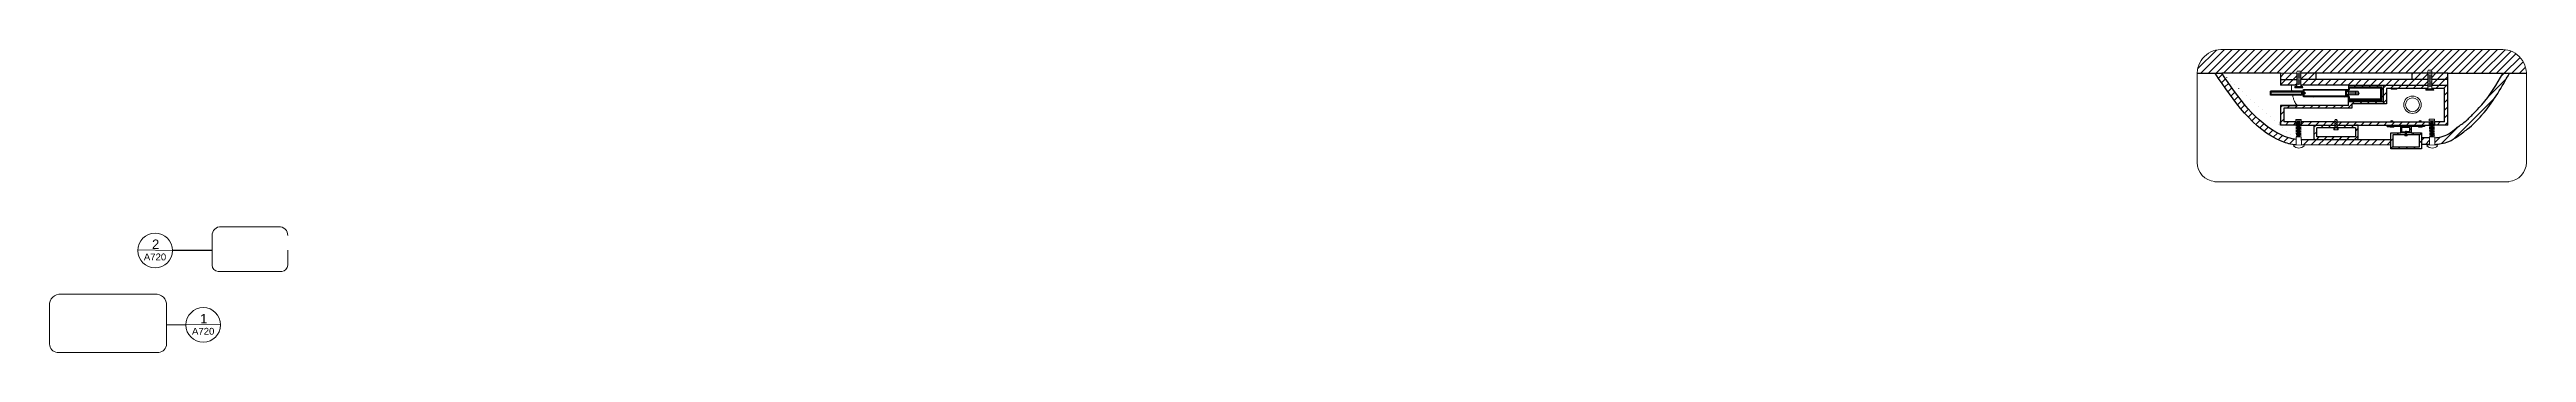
# Model space of a CAD drawing. Header units: inches. Extents: x 10 to 990, y 10 to 623.
# Drawn here: x 10.4 to 414.6, y 417.3 to 466.8 of the extents above; entities that cross this region are included whole.
import ezdxf

# ---------------------------------------------------------------- set-up
doc = ezdxf.new("R2010")
doc.units = ezdxf.units.IN
doc.header["$MEASUREMENT"] = 0
doc.layers.add('A-ELEV-MBE', color=7, linetype='Continuous', lineweight=18)
doc.styles.get("Standard").update_dxf_attribs({"font": 'arial.ttf'})

msp = doc.modelspace()

# ---------------------------------------------------------------- texts
at = {"lineweight": 13, "attachment_point": 1}
for s, width, insert, char_height in [('A720', 1.7798, (25.81, 433.49), 1.118), ('2', 4.3826, (27.15, 435.77), 1.52), ('A720', 1.7798, (33.67, 421.35), 1.118), ('1', 4.3826, (35.01, 423.63), 1.52)]:
    msp.add_mtext_dynamic_manual_height_columns(s, width=width, gutter_width=1, heights=[0], dxfattribs=dict(at, insert=insert, char_height=char_height))

# ---------------------------------------------------------------- hatches: boundary and pattern name
at = {"lineweight": 15}
h = msp.add_hatch(dxfattribs=at)
h.set_pattern_fill('ANSI31', color=256, scale=7)
h.paths.add_polyline_path([(410.29, 466.79), (382.45, 466.79), (365.15, 466.79, 0.42701), (360.85, 462.94), (364.88, 462.93), (374.44, 462.93), (377.13, 462.91), (377.13, 463.07), (377.2, 463.29), (377.46, 463.29), (377.71, 463.29), (377.79, 463.07), (377.79, 462.93), (380.28, 462.93), (395.91, 462.93), (398.48, 462.93), (398.48, 463.21), (398.56, 463.43), (398.81, 463.43), (399.07, 463.43), (399.15, 463.2), (399.14, 463.2), (399.14, 462.93), (401.75, 462.93), (414.59, 462.93, 0.4276)])
h = msp.add_hatch()
h.set_pattern_fill('ANSI31', color=256, scale=7)
h.paths.add_polyline_path([(392.48, 452.12), (377.86, 452.1), (377.87, 451.27), (392.48, 451.25)])
edge = h.paths.add_edge_path()
edge.add_spline(control_points=[(364.88, 462.92), (367.6, 458.93), (370.59, 454.53), (375.7, 452.35), (376.58, 452.2), (377, 452.13)], knot_values=[0, 0, 0, 0, 13.870186, 15.254481, 16.524463, 16.524463, 16.524463, 16.524463], degree=3, periodic=0)
edge.add_line((364.88, 462.94), (363.78, 462.94))
edge.add_spline(control_points=[(363.78, 462.94), (366.84, 458.36), (370.14, 453.44), (375.82, 451.36), (376.61, 451.28), (377.01, 451.23)], knot_values=[0, 0, 0, 0, 15.631801, 16.787576, 17.997387, 17.997387, 17.997387, 17.997387], degree=3, periodic=0)
edge.add_line((377.01, 451.23), (377, 452.13))
h.paths.add_polyline_path([(383.3, 454.04), (383.3, 454.45), (379.91, 454.46), (379.91, 452.28, 0.378574), (380.1, 452.13), (386.89, 452.13, 0.384374), (387.11, 452.42), (387.11, 454.46), (386.67, 454.46), (383.71, 454.46), (383.71, 454.04), (383.79, 454.04), (383.79, 454.04), (383.51, 454.04)])
h.paths.add_polyline_path([(380.37, 454.04), (383.21, 454.04, -0.083704), (383.25, 454.04), (386.67, 454.04), (386.67, 452.53), (380.37, 452.53)], flags=16)
h.paths.add_polyline_path([(383.32, 453.76, 0.260397), (383.7, 453.76, 0.244793), (383.79, 453.71), (383.23, 453.71, 0.244793)], flags=0)
h.paths.add_polyline_path([(376.96, 454.98), (374.99, 454.98), (374.99, 457.21), (386.08, 457.21), (386.08, 457.91), (391.74, 457.91), (391.74, 460.45), (398.43, 460.45, 0.023008), (398.48, 460.48), (398.48, 460.96), (391.27, 460.96), (391.27, 458.34), (390.81, 458.34), (385.53, 458.34), (385.53, 457.67), (374.44, 457.67), (374.44, 454.46), (376.96, 454.46)])
h.paths.add_polyline_path([(383.3, 454.98), (377.82, 454.99), (377.82, 454.46), (383.3, 454.45)])
h.paths.add_polyline_path([(398.71, 454.98), (397.42, 454.98), (397.42, 454.98), (397.07, 454.98), (392.8, 454.98), (392.8, 454.98), (392.46, 454.98), (383.71, 454.99), (383.71, 454.46), (386.67, 454.46), (398.72, 454.46)])
h.paths.add_polyline_path([(395.76, 454.24), (394.07, 454.24), (394.07, 453.17), (394.82, 453.17), (394.82, 453.34), (394.22, 453.34), (394.22, 454.09), (395.58, 454.09), (395.58, 453.34), (395.02, 453.34), (395.02, 453.17), (395.76, 453.17)])
h.paths.add_polyline_path([(397.44, 453.17), (395.76, 453.17), (395.02, 453.17), (395.02, 452.88), (397.14, 452.88), (397.14, 450.91), (392.81, 450.91), (392.81, 452.88), (394.82, 452.88), (394.82, 453.17), (394.07, 453.17), (392.48, 453.17), (392.48, 450.59), (397.44, 450.59)])
h.paths.add_polyline_path([(398.48, 461.89), (377.79, 461.89), (377.79, 460.96), (385.53, 460.96), (398.48, 460.96)])
h.paths.add_polyline_path([(380.28, 462.93), (377.79, 462.93), (377.79, 461.89), (380.28, 461.89)])
h.paths.add_polyline_path([(377.13, 462.74), (377.13, 462.74), (377.13, 462.91), (374.44, 462.93), (374.44, 461.89), (377.13, 461.89)])
h.paths.add_polyline_path([(377.13, 461.89), (374.44, 461.89), (374.44, 460.96), (377.13, 460.96)])
h.paths.add_polyline_path([(398.48, 462.93), (395.91, 462.93), (395.91, 461.89), (398.48, 461.89)])
h.paths.add_polyline_path([(401.75, 462.93), (399.14, 462.93), (399.14, 461.89), (401.75, 461.89)])
edge = h.paths.add_edge_path()
edge.add_spline(control_points=[(399.63, 451.3), (399.98, 451.34), (400.76, 451.42), (402.06, 451.75), (403.45, 452.66), (404.87, 453.73), (406.21, 454.87), (407.08, 455.83), (409.21, 458.3), (410.57, 460.71), (411.82, 462.93)], knot_values=[0, 0, 0, 0, 1.057187, 2.347674, 3.977759, 5.987831, 7.698775, 9.238036, 9.875155, 17.480935, 17.480935, 17.480935, 17.480935], degree=3, periodic=0)
edge.add_line((411.82, 462.93), (410.77, 462.93))
edge.add_spline(control_points=[(410.77, 462.93), (409.72, 461.13), (408.57, 459.14), (406.66, 457.09), (405.77, 456.15), (404.59, 454.95), (403.16, 454.06), (402.01, 453), (400.78, 452.49), (399.98, 452.43), (399.61, 452.4)], knot_values=[0, 0, 0, 0, 6.201859, 6.859646, 8.380031, 10.092139, 11.892453, 13.418287, 14.724682, 15.816092, 15.816092, 15.816092, 15.816092], degree=3, periodic=0)
edge.add_line((399.61, 452.4), (399.63, 451.3))
h.paths.add_polyline_path([(398.76, 452.17), (398.75, 452.37), (397.44, 452.37), (397.44, 451.31), (398.77, 451.31)])
h.paths.add_polyline_path([(397.97, 454.46), (391.88, 454.46), (391.88, 454.24), (392.36, 454.24), (397.97, 454.24)])
h.paths.add_polyline_path([(385.53, 460.29), (378.21, 460.29), (378.21, 459.99), (378.21, 459.75), (378.27, 459.75), (378.34, 459.75), (378.34, 460.18), (385.36, 460.18), (385.36, 460.13), (385.13, 460.13), (385.13, 459.24), (385.38, 459.24), (385.38, 459.18), (378.34, 459.18), (378.34, 459.6), (378.27, 459.6), (378.21, 459.6), (378.21, 459.06), (385.53, 459.06), (385.53, 459.39), (385.29, 459.39), (385.29, 460.01), (385.53, 460.01)], flags=17)
h.paths.add_polyline_path([(378.21, 459.99), (376.43, 459.99), (372.81, 459.99), (372.81, 459.36), (378.21, 459.36), (378.21, 459.6), (378.03, 459.6), (378.03, 459.75), (378.21, 459.75)])
h.paths.add_polyline_path([(378.15, 459.88), (378.15, 459.84), (377.96, 459.84), (377.96, 459.52), (378.15, 459.52), (378.15, 459.48), (372.94, 459.48), (372.94, 459.88)], flags=16)
h.paths.add_polyline_path([(390.99, 460.66), (385.53, 460.66), (385.53, 460.29), (385.71, 460.29), (385.71, 460.49), (390.81, 460.49), (390.81, 458.77), (385.72, 458.77), (385.72, 459.06), (385.53, 459.06), (385.53, 458.77), (385.53, 458.53), (390.99, 458.53)], flags=16)
h.paths.add_polyline_path([(391.27, 460.96), (385.53, 460.96), (385.53, 460.66), (390.99, 460.66), (390.99, 458.53), (385.53, 458.53), (385.53, 458.34), (390.81, 458.34), (391.27, 458.34)], flags=17)
h = msp.add_hatch()
h.set_pattern_fill('ANSI31', color=256, scale=7)
h.paths.add_polyline_path([(401.75, 460.98), (399.14, 460.98), (399.14, 460.48, 0.026964), (399.19, 460.45), (401.21, 460.45), (401.21, 454.98), (399.57, 454.98), (399.58, 454.46), (401.75, 454.46)])
h.paths.add_polyline_path([(401.75, 461.89), (399.14, 461.89), (399.14, 460.98), (401.75, 460.98)])

# ---------------------------------------------------------------- linework, layer by layer
at = {"lineweight": 13}
for p, q in [((365.15, 466.79), (382.45, 466.79)), ((410.29, 466.79), (382.45, 466.79)), ((360.86, 448.34), (360.86, 462.55)), ((414.58, 448.34), (414.58, 462.55)), ((414.58, 448.34), (414.58, 455.46)), ((363.72, 445.22), (382.45, 445.22)), ((411.72, 445.22), (382.45, 445.22)), ((47.83, 437.85), (38.42, 437.85)), ((24.86, 434.07), (30.48, 433.97)), ((36.97, 431.61), (36.97, 436.41)), ((49.29, 431.61), (49.29, 434.01)), ((48.32, 430.55), (37.94, 430.55)), ((10.43, 418.71), (10.43, 424.99)), ((12.32, 426.86), (19.97, 426.86)), ((27.61, 426.86), (19.97, 426.86)), ((29.51, 418.71), (29.51, 424.99)), ((29.51, 421.85), (32.66, 421.85)), ((32.72, 421.92), (38.34, 421.83)), ((11.69, 417.33), (19.97, 417.33)), ((28.24, 417.33), (19.97, 417.33))]:
    msp.add_line(p, q, dxfattribs=at)
for p, q in [((360.85, 462.94), (364.88, 462.93)), ((374.44, 462.93), (364.88, 462.93)), ((377.13, 462.91), (374.44, 462.93)), ((374.44, 462.93), (374.44, 461.89)), ((374.44, 461.89), (374.44, 460.96)), ((374.44, 461.89), (377.13, 461.89)), ((377.13, 460.96), (374.44, 460.96)), ((380.28, 462.93), (377.79, 462.93)), ((398.48, 461.89), (377.79, 461.89)), ((385.53, 460.96), (377.79, 460.96)), ((380.28, 461.89), (380.28, 462.93)), ((395.91, 462.93), (380.28, 462.93)), ((385.53, 460.96), (398.48, 460.96)), ((385.53, 460.96), (385.53, 460.01)), ((391.27, 458.34), (391.27, 460.96)), ((398.48, 462.93), (395.91, 462.93)), ((395.91, 462.93), (395.91, 461.89)), ((401.75, 462.93), (399.14, 462.93)), ((401.75, 461.89), (399.14, 461.89)), ((399.14, 460.98), (401.75, 460.98)), ((401.75, 461.89), (401.75, 462.93)), ((401.75, 462.93), (414.59, 462.93)), ((401.75, 460.96), (401.75, 461.89)), ((401.75, 454.46), (401.75, 460.96)), ((378.21, 459.99), (372.81, 459.99)), ((372.81, 459.36), (372.81, 459.99)), ((378.21, 459.36), (372.81, 459.36)), ((372.94, 459.48), (372.94, 459.88)), ((372.94, 459.88), (378.15, 459.88)), ((378.15, 459.48), (372.94, 459.48)), ((385.53, 457.67), (374.44, 457.67)), ((374.44, 457.67), (374.44, 454.46)), ((374.44, 457.67), (377.18, 457.67)), ((386.08, 457.21), (374.99, 457.21)), ((374.99, 457.21), (374.99, 454.98)), ((378.21, 459.99), (376.43, 459.99)), ((377.96, 459.52), (377.96, 459.84)), ((377.96, 459.84), (378.15, 459.84)), ((378.15, 459.52), (377.96, 459.52)), ((378.21, 459.75), (378.03, 459.75)), ((378.03, 459.75), (378.03, 459.6)), ((378.03, 459.6), (378.21, 459.6)), ((378.03, 459.6), (378.09, 459.6)), ((378.09, 459.6), (378.09, 459.75)), ((378.09, 459.75), (378.15, 459.75)), ((378.15, 459.84), (378.15, 459.88)), ((378.15, 459.75), (378.15, 459.6)), ((378.15, 459.52), (378.15, 459.48)), ((378.21, 459.06), (378.21, 460.29)), ((378.21, 460.29), (385.71, 460.29)), ((378.21, 460.29), (378.21, 459.99)), ((378.21, 459.84), (378.21, 459.75)), ((378.27, 459.75), (378.21, 459.75)), ((378.21, 459.6), (378.27, 459.6)), ((378.21, 459.48), (378.21, 459.52)), ((378.21, 459.36), (378.21, 459.48)), ((378.21, 459.06), (378.21, 459.36)), ((385.72, 459.06), (378.21, 459.06)), ((378.27, 459.6), (378.27, 459.75)), ((378.27, 459.75), (378.34, 459.75)), ((378.27, 459.6), (378.34, 459.6)), ((385.36, 460.18), (378.34, 460.18)), ((378.34, 459.18), (378.34, 460.18)), ((378.38, 459.75), (378.34, 459.75)), ((378.34, 459.6), (378.38, 459.6)), ((385.38, 459.18), (378.34, 459.18)), ((378.38, 459.6), (378.38, 459.75)), ((378.44, 459.75), (378.38, 459.75)), ((378.38, 459.6), (378.44, 459.6)), ((378.44, 459.6), (378.44, 459.75)), ((378.49, 459.75), (378.44, 459.75)), ((378.44, 459.6), (378.49, 459.6)), ((378.49, 459.6), (378.49, 459.75)), ((378.54, 459.67), (378.49, 459.75)), ((378.49, 459.6), (378.54, 459.67)), ((385.13, 459.24), (385.13, 460.13)), ((385.13, 460.13), (385.36, 460.13)), ((385.38, 459.24), (385.13, 459.24)), ((385.29, 459.39), (385.29, 460.01)), ((385.29, 460.01), (385.53, 460.01)), ((385.53, 459.39), (385.29, 459.39)), ((385.36, 460.13), (385.36, 460.18)), ((385.38, 459.18), (385.38, 459.24)), ((385.53, 459.06), (385.38, 459.06)), ((390.99, 460.66), (385.53, 460.66)), ((385.53, 457.67), (385.53, 459.39)), ((385.53, 459.39), (385.53, 458.77)), ((385.53, 459.06), (385.53, 459.39)), ((385.53, 458.34), (385.53, 459.06)), ((385.53, 458.77), (385.53, 458.53)), ((385.53, 458.53), (390.99, 458.53)), ((385.53, 457.67), (385.53, 458.34)), ((385.53, 458.34), (391.27, 458.34)), ((390.81, 460.49), (385.71, 460.49)), ((385.71, 460.29), (385.71, 460.49)), ((385.72, 458.77), (385.72, 459.06)), ((385.72, 458.77), (390.81, 458.77)), ((391.74, 457.91), (386.08, 457.91)), ((386.08, 457.91), (386.08, 457.21)), ((390.81, 458.77), (390.81, 460.49)), ((390.81, 460.49), (390.81, 460.49)), ((391.27, 458.34), (390.81, 458.34)), ((390.99, 458.53), (390.99, 460.66)), ((398.43, 460.45), (391.74, 460.45)), ((391.74, 460.45), (391.74, 457.91)), ((398.43, 460.45), (393.46, 460.45)), ((401.21, 460.45), (399.19, 460.45)), ((401.21, 454.98), (401.21, 460.45)), ((401.21, 460.45), (401.21, 460.45)), ((374.44, 454.46), (374.44, 454.98)), ((376.96, 454.46), (374.44, 454.46)), ((376.96, 454.98), (374.99, 454.98)), ((376.96, 454.98), (376.96, 454.46)), ((377.82, 454.99), (377.82, 454.46)), ((383.3, 454.98), (377.82, 454.99)), ((377.82, 454.46), (383.3, 454.45)), ((379.91, 454.46), (379.91, 452.28)), ((380.37, 452.53), (380.37, 454.04)), ((386.67, 454.04), (380.37, 454.04)), ((383.71, 454.99), (398.71, 454.98)), ((383.71, 454.46), (398.72, 454.46)), ((387.11, 454.46), (386.67, 454.46)), ((386.67, 454.04), (386.67, 452.53)), ((387.11, 452.38), (387.11, 454.46)), ((391.88, 454.24), (391.88, 454.46)), ((391.88, 454.46), (392.46, 454.46)), ((397.97, 454.24), (391.88, 454.24)), ((391.88, 454.24), (392.36, 454.24)), ((392.48, 450.59), (392.48, 453.17)), ((392.48, 453.17), (394.07, 453.17)), ((397.14, 452.88), (392.81, 452.88)), ((392.81, 452.88), (392.81, 452.88)), ((392.81, 452.88), (392.81, 450.91)), ((394.07, 453.17), (394.07, 454.24)), ((394.82, 453.17), (394.07, 453.17)), ((395.58, 454.09), (394.22, 454.09)), ((394.22, 454.09), (394.22, 453.34)), ((394.22, 453.34), (394.82, 453.34)), ((395.58, 453.34), (395.02, 453.34)), ((395.76, 453.17), (395.02, 453.17)), ((395.58, 453.34), (395.58, 454.09)), ((395.76, 453.17), (395.58, 453.17)), ((397.97, 454.24), (395.76, 454.24)), ((395.76, 454.24), (395.76, 453.17)), ((395.76, 453.17), (397.44, 453.17)), ((397.14, 450.91), (397.14, 452.88)), ((397.14, 452.88), (397.14, 452.88)), ((397.44, 453.17), (397.44, 450.59)), ((397.97, 454.24), (397.55, 454.24)), ((397.97, 454.46), (397.97, 454.24)), ((398.71, 454.98), (398.72, 454.46)), ((401.21, 454.98), (399.57, 454.98)), ((399.57, 454.98), (399.58, 454.46)), ((401.75, 454.46), (399.58, 454.46)), ((377.86, 452.1), (392.48, 452.12)), ((377.87, 451.27), (392.48, 451.25)), ((380.1, 452.13), (386.89, 452.13)), ((386.67, 452.53), (380.37, 452.53)), ((397.44, 450.59), (392.48, 450.59)), ((392.81, 450.91), (392.81, 450.91)), ((392.81, 450.91), (397.14, 450.91)), ((397.44, 450.59), (397.14, 450.59)), ((398.75, 452.37), (397.44, 452.37)), ((398.77, 451.31), (397.44, 451.31)), ((36.97, 433.99), (30.48, 433.97))]:
    msp.add_line(p, q)
at = {"lineweight": 15}
for p, q in [((376.82, 460.58), (376.82, 460.75)), ((376.82, 460.75), (378.07, 460.75)), ((377.13, 462.91), (377.13, 463.08)), ((377.13, 462.91), (377.13, 462.74)), ((378.07, 460.75), (378.07, 460.58)), ((398.48, 462.53), (398.48, 462.7)), ((398.48, 462.53), (398.48, 462.36)), ((378.1, 460.58), (376.79, 460.58)), ((376.79, 460.54), (376.79, 460.58)), ((378.1, 460.54), (376.79, 460.54)), ((378.1, 460.58), (378.1, 460.54)), ((385.76, 460.01), (385.53, 460.01)), ((385.53, 460.01), (385.53, 459.39)), ((385.53, 459.39), (385.76, 459.39)), ((385.76, 459.39), (385.76, 460.01)), ((385.76, 460.01), (386, 460.01)), ((386, 459.39), (385.76, 459.39)), ((386, 460.01), (386, 459.39)), ((386.23, 460.01), (386, 460.01)), ((386, 459.39), (386.23, 459.39)), ((386.23, 459.39), (386.23, 460.01)), ((386.46, 460.01), (386.23, 460.01)), ((386.23, 459.39), (386.46, 459.39)), ((386.46, 459.39), (386.46, 460.01)), ((386.68, 460.01), (386.46, 460.01)), ((386.46, 459.39), (386.68, 459.39)), ((386.68, 459.39), (386.68, 460.01)), ((386.91, 460.01), (386.68, 460.01)), ((386.68, 459.39), (386.91, 459.39)), ((386.91, 459.39), (386.91, 460.01)), ((387.13, 460.01), (386.91, 460.01)), ((386.91, 459.39), (387.13, 459.39)), ((387.13, 459.39), (387.13, 460.01)), ((387.31, 459.69), (387.13, 460.01)), ((387.13, 459.39), (387.13, 459.69)), ((387.31, 459.69), (387.13, 459.39)), ((392.5, 460.3), (392.5, 460.45)), ((393.46, 460.3), (392.5, 460.3)), ((393.46, 460.45), (393.46, 460.3)), ((399.46, 460.2), (398.15, 460.2)), ((398.15, 460.16), (398.15, 460.2)), ((399.46, 460.16), (398.15, 460.16)), ((398.18, 460.2), (398.18, 460.37)), ((398.18, 460.37), (399.43, 460.37)), ((399.43, 460.37), (399.43, 460.2)), ((399.46, 460.2), (399.46, 460.16)), ((376.95, 455.38), (376.95, 455.14)), ((392.36, 454.24), (392.36, 454.14)), ((392.36, 454.14), (392.94, 454.14)), ((392.63, 455.21), (392.46, 455.15)), ((392.8, 455.15), (392.46, 455.15)), ((392.46, 455.15), (392.46, 455.06)), ((392.46, 454.98), (392.46, 455.06)), ((392.46, 455.06), (392.8, 455.06)), ((392.8, 454.98), (392.46, 454.98)), ((392.8, 455.15), (392.63, 455.21)), ((392.8, 455.06), (392.8, 455.15)), ((392.8, 455.06), (392.8, 454.98)), ((392.94, 454.14), (392.94, 454.24)), ((396.96, 454.14), (396.96, 454.24)), ((397.55, 454.14), (396.96, 454.14)), ((397.24, 455.21), (397.07, 455.15)), ((397.42, 455.15), (397.07, 455.15)), ((397.07, 455.15), (397.07, 455.06)), ((397.07, 454.98), (397.07, 455.06)), ((397.07, 455.06), (397.42, 455.06)), ((397.42, 454.98), (397.07, 454.98)), ((397.42, 455.15), (397.24, 455.21)), ((397.42, 455.06), (397.42, 455.15)), ((397.42, 455.06), (397.42, 454.98)), ((397.55, 454.24), (397.55, 454.14)), ((377, 452.17), (377.01, 451.25)), ((377.86, 452), (377.87, 451.27)), ((398.76, 452.17), (398.77, 451.25)), ((398.77, 451.19), (398.77, 451.31)), ((399.62, 452), (399.63, 451.27))]:
    msp.add_line(p, q, dxfattribs=at)
msp.add_lwpolyline([(398.72, 455.41), (398.72, 455.16)], dxfattribs=at)
for centre, radius in [((395.99, 457.78), 1.42), ((396, 457.78), 1.13)]:
    msp.add_circle(centre, radius, dxfattribs=at)
at = {"lineweight": 13}
for centre in [(27.65, 433.97), (35.51, 421.83)]:
    msp.add_circle(centre, 2.83, dxfattribs=at)
for centre, radius, start, end in [((364.84, 462.81), 4, 85.6098, 183.6473), ((410.59, 462.81), 4, 356.3527, 94.3902), ((364.04, 448.39), 3.18, 180.7974, 264.1842), ((411.4, 448.39), 3.18, 275.8158, 359.2026), ((38.32, 436.5), 1.35, 85.6098, 183.6473), ((47.94, 436.5), 1.35, 356.3527, 94.3902), ((38.04, 431.62), 1.08, 180.7974, 264.1842), ((48.21, 431.62), 1.08, 275.8158, 359.2026), ((12.19, 425.1), 1.77, 85.6098, 183.6473), ((27.75, 425.1), 1.77, 356.3527, 94.3902), ((11.83, 418.73), 1.41, 180.7974, 264.1842), ((28.1, 418.73), 1.41, 275.8158, 359.2026)]:
    msp.add_arc(centre, radius, start, end, dxfattribs=at)
at = {"lineweight": 15}
for centre, radius, start, end in [((376.77, 461.38), 0.633, 275.0015, 304.6752), ((378.1, 461.24), 0.482, 230.4034, 267.348), ((398.12, 461), 0.633, 275.0015, 304.6752), ((399.45, 460.86), 0.482, 230.4034, 267.348)]:
    msp.add_arc(centre, radius, start, end, dxfattribs=at)
for centre, radius, start, end in [((380.09, 452.32), 0.186, 190.4595, 273.401), ((386.84, 452.4), 0.277, 280.1357, 355.7624)]:
    msp.add_arc(centre, radius, start, end)
for points in [[(377.01, 451.23), (375.81, 451.41), (374.72, 451.78), (363.78, 462.94)], [(377, 452.13), (375.75, 452.39), (374.47, 452.9), (364.88, 462.92)], [(399.61, 452.4), (400.69, 452.54), (401.9, 453.03), (403.12, 453.96), (404.57, 455.02), (405.81, 456.2), (406.86, 457.31), (407.3, 457.79), (410.77, 462.93)], [(399.63, 451.3), (400.68, 451.44), (401.92, 451.78), (403.33, 452.6), (404.94, 453.81), (406.23, 454.93), (407.28, 456.06), (407.69, 456.54), (411.82, 462.93)]]:
    msp.add_spline(points, degree=3)
for points in [[(376.31, 459.99), (376.3, 460.01), (376.29, 460.05), (376.28, 460.1), (376.27, 460.25), (376.26, 460.32), (376.26, 460.43), (376.26, 460.45), (376.26, 460.96)], [(377.18, 457.67), (377.1, 457.75), (376.92, 458.01), (376.75, 458.33), (376.56, 458.84), (376.43, 459.36)]]:
    msp.add_spline(points, degree=3, dxfattribs=at)
at = {"layer": 'A-ELEV-MBE', "lineweight": 15}
for p, q in [((377.2, 463.29), (377.13, 463.07)), ((377.79, 463.07), (377.13, 462.91)), ((377.13, 460.86), (377.13, 463.07)), ((377.79, 462.9), (377.13, 462.74)), ((377.79, 462.73), (377.13, 462.57)), ((377.79, 462.56), (377.13, 462.4)), ((377.79, 462.39), (377.13, 462.23)), ((377.79, 462.22), (377.13, 462.06)), ((377.79, 462.04), (377.13, 461.88)), ((377.79, 461.87), (377.13, 461.71)), ((377.79, 461.7), (377.13, 461.54)), ((377.79, 461.53), (377.13, 461.37)), ((377.79, 461.36), (377.13, 461.2)), ((377.79, 461.19), (377.13, 461.03)), ((377.46, 463.29), (377.2, 463.29)), ((377.46, 463.29), (377.71, 463.29)), ((377.71, 463.29), (377.79, 463.07)), ((377.79, 460.86), (377.79, 463.07)), ((398.56, 463.43), (398.48, 463.21)), ((398.48, 460.48), (398.48, 463.21)), ((399.14, 463.2), (398.48, 463.04)), ((399.14, 463.03), (398.48, 462.87)), ((399.14, 462.86), (398.48, 462.7)), ((399.14, 462.69), (398.48, 462.53)), ((399.14, 462.52), (398.48, 462.36)), ((399.14, 462.35), (398.48, 462.19)), ((399.14, 462.18), (398.48, 462.02)), ((399.14, 462.01), (398.48, 461.85)), ((399.14, 461.84), (398.48, 461.68)), ((399.14, 461.66), (398.48, 461.5)), ((399.14, 461.49), (398.48, 461.33)), ((399.14, 461.32), (398.48, 461.16)), ((399.14, 461.15), (398.48, 460.99)), ((399.14, 460.98), (398.48, 460.82)), ((399.14, 460.81), (398.48, 460.65)), ((398.81, 463.43), (398.56, 463.43)), ((398.81, 463.43), (399.07, 463.43)), ((399.07, 463.43), (399.14, 463.21)), ((399.14, 460.48), (399.14, 463.21)), ((377.81, 455.4), (376.95, 455.38)), ((377.81, 455.15), (376.95, 455.14)), ((376.96, 454.73), (376.96, 454.98)), ((377.35, 454.92), (376.96, 454.92)), ((377.36, 454.74), (376.96, 454.73)), ((377.36, 454.56), (376.96, 454.55)), ((377.36, 454.38), (376.97, 454.37)), ((377.36, 454.19), (376.97, 454.19)), ((377.36, 454.01), (376.97, 454)), ((377.37, 453.84), (376.97, 453.83)), ((377.37, 453.65), (376.98, 453.65)), ((377.37, 453.47), (376.98, 453.46)), ((377.37, 453.28), (376.98, 453.28)), ((377.38, 453.1), (376.98, 453.09)), ((377.38, 452.92), (376.99, 452.91)), ((377.38, 452.73), (376.99, 452.73)), ((377.24, 452.55), (377.2, 455.14)), ((377.39, 452.55), (377.35, 455.14)), ((377.42, 452.55), (377.38, 455.14)), ((377.46, 452.55), (377.42, 455.14)), ((377.82, 454.93), (377.43, 454.92)), ((377.82, 454.75), (377.43, 454.74)), ((377.82, 454.57), (377.43, 454.56)), ((377.82, 454.38), (377.43, 454.38)), ((377.83, 454.2), (377.43, 454.19)), ((377.83, 454.01), (377.44, 454.01)), ((377.83, 453.84), (377.44, 453.84)), ((377.84, 453.66), (377.44, 453.65)), ((377.84, 453.48), (377.45, 453.47)), ((377.84, 453.29), (377.45, 453.29)), ((377.84, 453.11), (377.45, 453.1)), ((377.85, 452.92), (377.45, 452.92)), ((377.85, 452.74), (377.46, 452.73)), ((377.61, 452.55), (377.57, 455.15)), ((377.81, 455.15), (377.81, 455.4)), ((383.14, 453.99), (383.14, 453.76)), ((383.51, 454.04), (383.23, 454.04)), ((383.79, 454.04), (383.23, 454.04)), ((383.79, 453.71), (383.23, 453.71)), ((383.36, 455.38), (383.3, 455.21)), ((383.71, 455.21), (383.3, 455.11)), ((383.3, 454.04), (383.3, 455.21)), ((383.71, 455.08), (383.3, 454.98)), ((383.71, 454.95), (383.3, 454.85)), ((383.71, 454.82), (383.3, 454.72)), ((383.71, 454.68), (383.3, 454.59)), ((383.71, 454.55), (383.3, 454.45)), ((383.71, 454.42), (383.3, 454.32)), ((383.71, 454.29), (383.3, 454.19)), ((383.32, 453.99), (383.32, 453.87)), ((383.32, 453.76), (383.32, 453.87)), ((383.46, 455.38), (383.36, 455.38)), ((383.46, 455.38), (383.65, 455.38)), ((383.51, 454.04), (383.79, 454.04)), ((383.65, 455.38), (383.71, 455.21)), ((383.7, 453.99), (383.7, 453.87)), ((383.7, 453.76), (383.7, 453.87)), ((383.71, 454.04), (383.71, 455.21)), ((383.88, 453.76), (383.88, 453.99)), ((394.72, 452.85), (394.72, 452.72)), ((394.93, 452.88), (394.77, 452.88)), ((395.08, 452.88), (394.77, 452.88)), ((395.08, 452.7), (394.77, 452.7)), ((394.86, 453.47), (394.82, 453.38)), ((395.02, 453.38), (394.82, 453.32)), ((394.82, 452.88), (394.82, 453.38)), ((395.02, 453.3), (394.82, 453.26)), ((395.02, 453.23), (394.82, 453.18)), ((395.02, 453.16), (394.82, 453.11)), ((395.02, 453.09), (394.82, 453.04)), ((395.02, 453.01), (394.82, 452.97)), ((394.82, 452.85), (394.82, 452.79)), ((394.82, 452.72), (394.82, 452.79)), ((394.88, 453.47), (394.86, 453.47)), ((394.88, 453.47), (394.99, 453.47)), ((394.93, 452.88), (395.08, 452.88)), ((394.99, 453.47), (395.02, 453.38)), ((395.02, 452.88), (395.02, 453.38)), ((395.03, 452.85), (395.03, 452.79)), ((395.03, 452.72), (395.03, 452.79)), ((395.13, 452.72), (395.13, 452.85)), ((398.72, 454.73), (398.71, 454.98)), ((399.58, 455.42), (398.72, 455.41)), ((399.58, 455.18), (398.72, 455.16)), ((399.11, 454.92), (398.72, 454.92)), ((399.11, 454.74), (398.72, 454.73)), ((399.11, 454.56), (398.72, 454.55)), ((399.12, 454.38), (398.72, 454.37)), ((399.12, 454.19), (398.73, 454.19)), ((399.12, 454.01), (398.73, 454)), ((399.12, 453.84), (398.73, 453.83)), ((399.13, 453.65), (398.73, 453.65)), ((399.13, 453.47), (398.74, 453.46)), ((399.13, 453.28), (398.74, 453.28)), ((399.14, 453.1), (398.74, 453.09)), ((399.14, 452.92), (398.75, 452.91)), ((399.14, 452.73), (398.75, 452.73)), ((399, 452.55), (398.96, 455.17)), ((399.15, 452.55), (399.1, 455.17)), ((399.18, 452.55), (399.15, 455.17)), ((399.22, 452.55), (399.18, 455.17)), ((399.58, 454.93), (399.18, 454.92)), ((399.58, 454.75), (399.19, 454.74)), ((399.58, 454.57), (399.19, 454.56)), ((399.58, 454.38), (399.19, 454.38)), ((399.59, 454.2), (399.19, 454.19)), ((399.59, 454.01), (399.2, 454.01)), ((399.59, 453.84), (399.2, 453.84)), ((399.59, 453.66), (399.2, 453.65)), ((399.6, 453.48), (399.2, 453.47)), ((399.6, 453.29), (399.21, 453.29)), ((399.6, 453.11), (399.21, 453.1)), ((399.6, 452.92), (399.21, 452.92)), ((399.61, 452.74), (399.21, 452.73)), ((399.36, 452.55), (399.33, 455.17)), ((399.58, 455.18), (399.58, 455.42)), ((376.58, 451.06), (376.58, 451.06)), ((378.18, 451.21), (376.71, 451.19)), ((377.85, 452.56), (376.99, 452.54)), ((376.99, 452.54), (377.01, 451.19)), ((377.87, 451.21), (377.85, 452.56)), ((378.3, 451.09), (378.3, 451.09)), ((398.34, 451.06), (398.34, 451.06)), ((399.94, 451.21), (398.46, 451.19)), ((399.61, 452.56), (398.75, 452.54)), ((398.75, 452.54), (398.77, 451.19)), ((399.63, 451.21), (399.61, 452.56)), ((400.06, 451.09), (400.06, 451.09))]:
    msp.add_line(p, q, dxfattribs=at)
for centre, radius, start, end in [((383.23, 453.92), 0.114, 34.9795, 145.0205), ((383.23, 453.82), 0.114, 214.9794, 325.0205), ((383.51, 453.65), 0.383, 60.809, 119.1911), ((383.51, 454.09), 0.383, 240.8089, 299.191), ((383.79, 453.92), 0.114, 34.9794, 145.0206), ((383.79, 453.82), 0.114, 214.9794, 325.0205), ((394.77, 452.81), 0.0627, 34.9795, 145.0205), ((394.77, 452.76), 0.0627, 214.9794, 325.0205), ((394.93, 452.67), 0.211, 60.809, 119.1911), ((394.93, 452.91), 0.211, 240.8089, 299.191), ((395.08, 452.81), 0.0627, 34.9794, 145.0206), ((395.08, 452.76), 0.0627, 214.9794, 325.0205), ((376.71, 451.06), 0.123, 90.858, 180.858), ((377.43, 451.9), 1.19, 224.506, 317.2099), ((378.18, 451.09), 0.123, 0.858, 90.858), ((398.47, 451.06), 0.123, 90.858, 180.858), ((399.19, 451.9), 1.19, 224.506, 317.2099), ((399.94, 451.09), 0.123, 0.858, 90.858)]:
    msp.add_arc(centre, radius, start, end, dxfattribs=at)

msp.set_redraw_order([(e.dxf.handle, doc.entitydb.next_handle()) for e in msp.query("TEXT MTEXT ATTDEF DIMENSION ARC_DIMENSION")])  # texts and dimensions are drawn at this point

doc.saveas('drawing.dxf')
